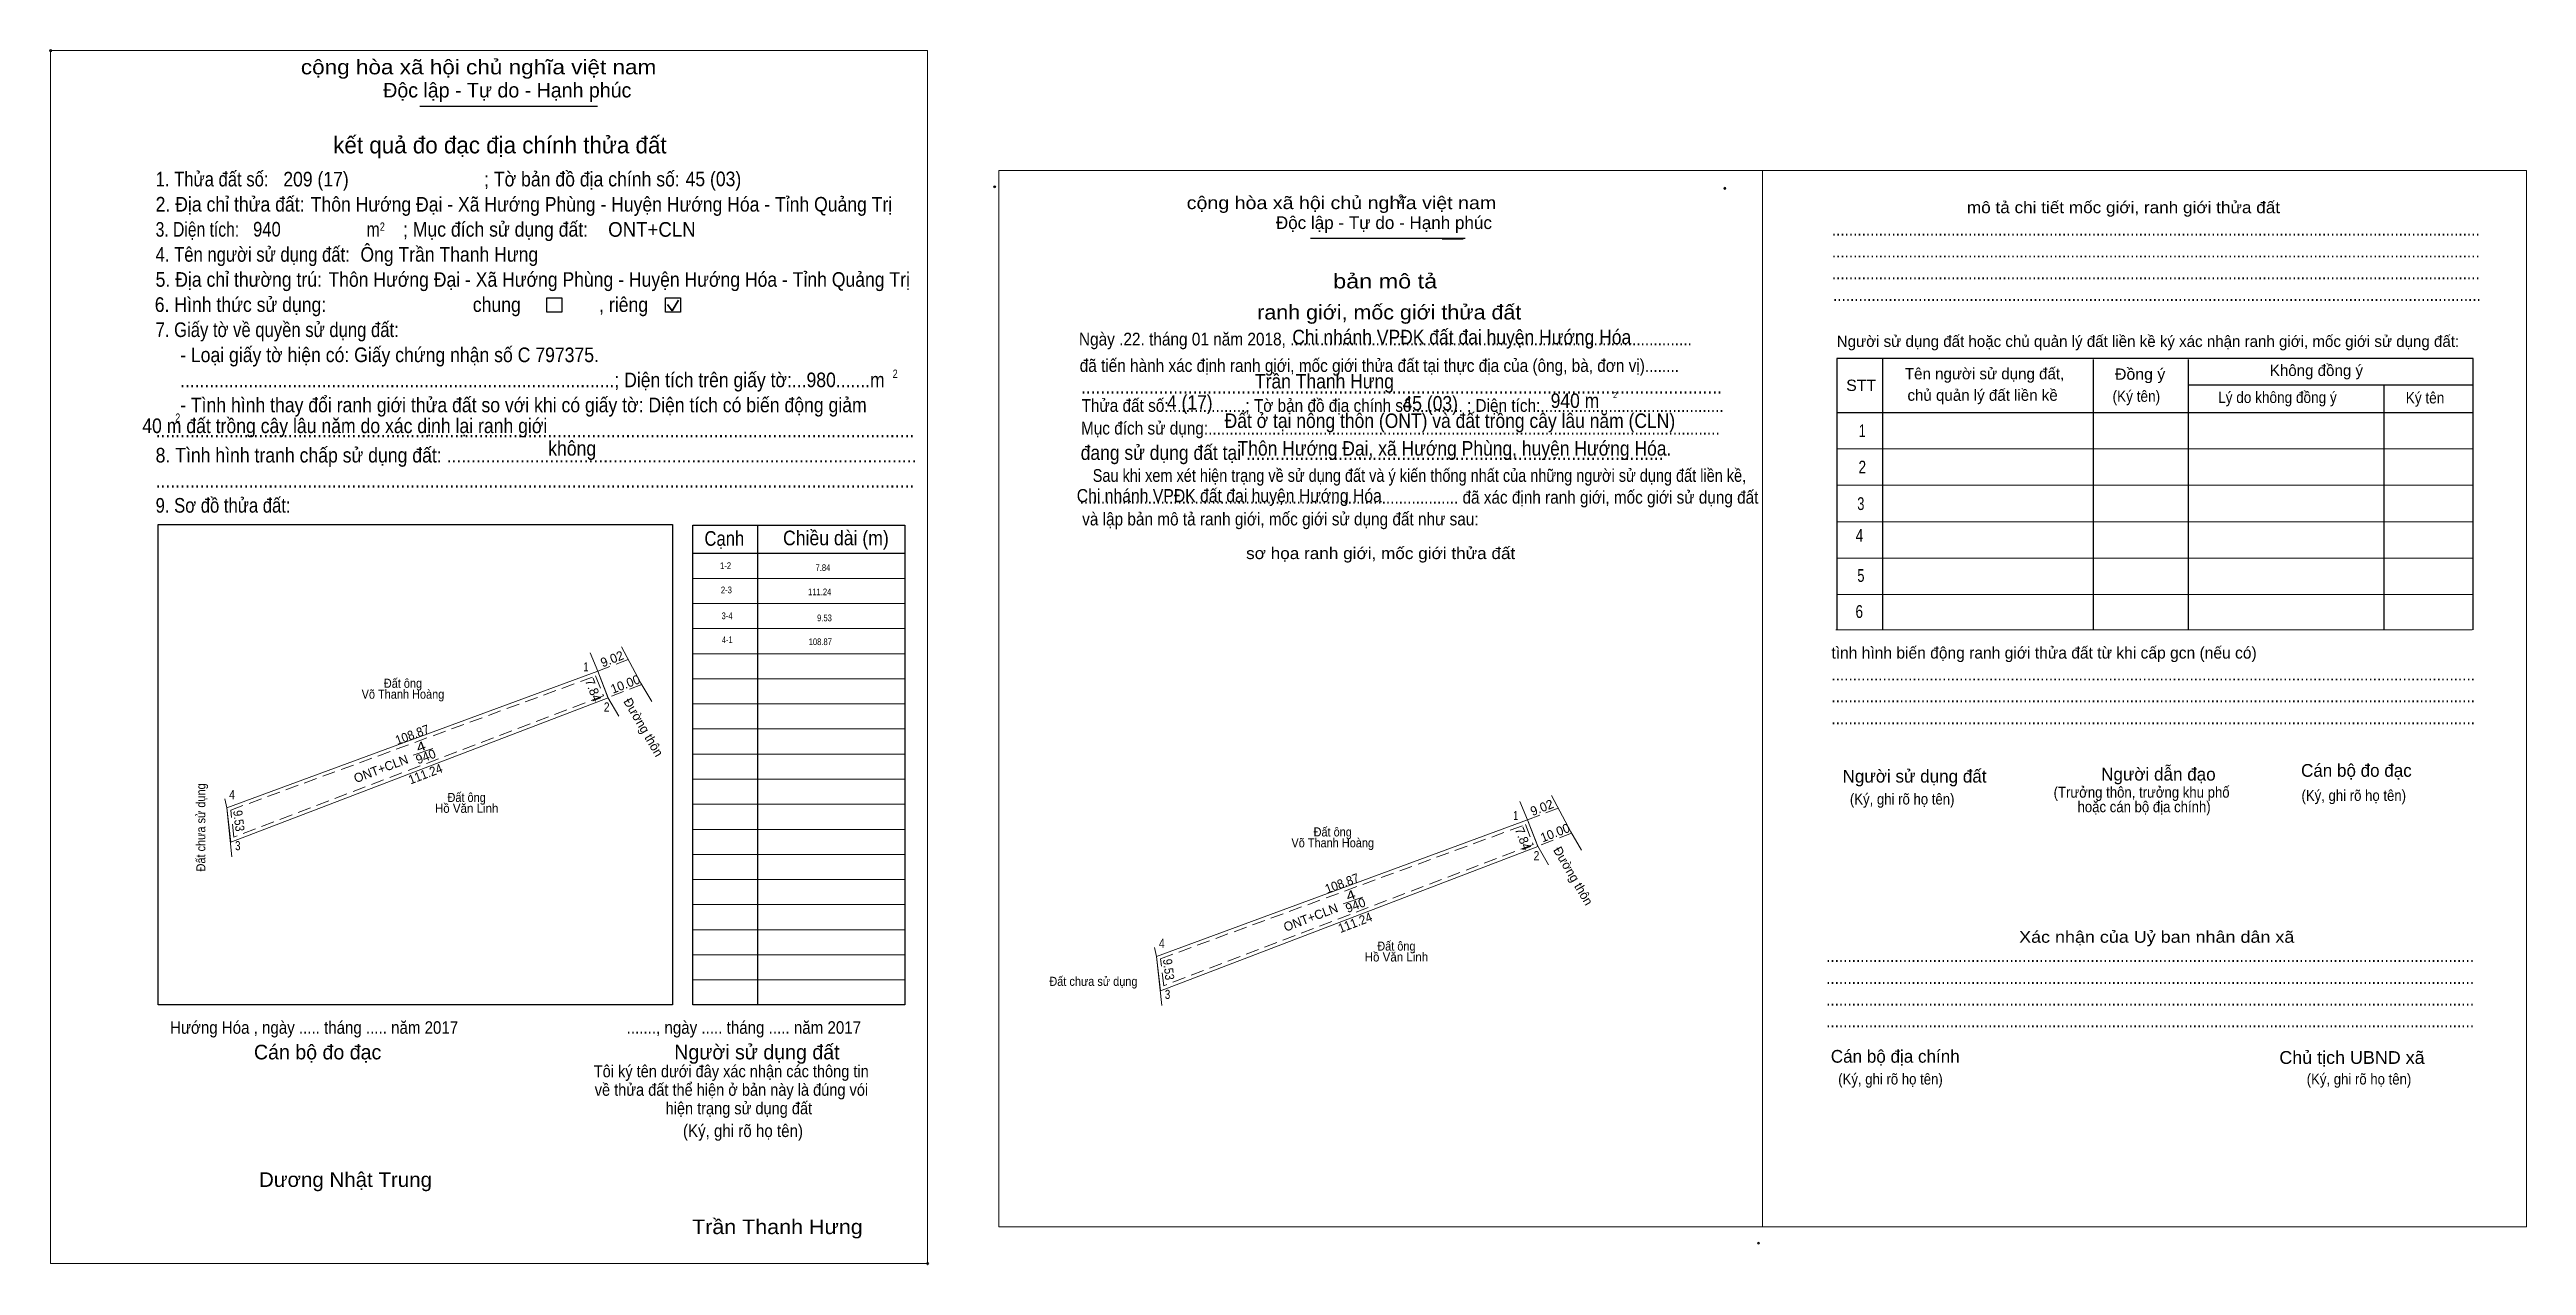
# Model space of a CAD drawing. Header units: metres. Extents: x 532982 to 534558, y 1849199 to 1850105.
# Drawn here: x 533876 to 534558, y 1849199 to 1849534 of the extents above; entities that cross this region are included whole.
import ezdxf
from ezdxf.enums import TextEntityAlignment as Align

# ---------------------------------------------------------------- set-up
doc = ezdxf.new("R2010")
doc.units = ezdxf.units.M
doc.header["$LTSCALE"] = 1.2
doc.header["$PDMODE"] = 32
doc.header["$PDSIZE"] = 0.6
doc.linetypes.add('DOTTED', pattern=[1.5, 0.3, -1.2])
doc.linetypes.add('MEDIUM_DASHED', pattern=[4.5, 3, -1.5])
for name, color, linetype, lineweight in [('1', 7, 'DOTTED', 13), ('10', 7, 'Continuous', 13), ('15', 7, 'Continuous', 13), ('23', 7, 'Continuous', 13), ('61', 7, 'Continuous', 13), ('63', 7, 'Continuous', 25), ('7', 7, 'Continuous', 13)]:
    doc.layers.add(name, color=color, linetype=linetype, lineweight=lineweight)
for name, color, linetype in [('25', 7, 'Continuous'), ('30', 7, 'Continuous'), ('6', 7, 'Continuous')]:
    doc.layers.add(name, color=color, linetype=linetype)

msp = doc.modelspace()

# ---------------------------------------------------------------- texts
at = {"layer": '1'}
for s, height, width, p in [('Hướng Hóa , ngày ..... tháng ..... năm 2017', 3.45, 0.9, (533909.38, 1849262.66)), ('Dương Nhật Trung', 4.02, 1.05, (533933.9, 1849220.48)), ('Trần Thanh Hưng', 4.02, 1.1, (534053.16, 1849207.48))]:
    msp.add_text(s, height=height, dxfattribs=dict(at, width=width)).set_placement(p)
at = {"layer": '25', "width": 0.9}
for s, height, p in [('Chi nhánh VPĐK đất đai huyện Hướng Hóa', 4, (534218.48, 1849452.57)), ('Đất ở tại nông thôn (ONT) và đất trồng cây lâu năm (CLN)', 4, (534199.84, 1849429.53)), ('Chi nhánh VPĐK đất đai huyện Hướng Hóa', 3.6, (534159.12, 1849409.09))]:
    msp.add_text(s, height=height, dxfattribs=at).set_placement(p)
at = {"layer": '30'}
for s, height, width, p in [('1-2', 1.843, 0.85, (534063.91, 1849390.68)), ('7.84', 1.84, 0.85, (534091.25, 1849390.14)), ('2-3', 1.843, 0.85, (534064.14, 1849384)), ('111.24', 1.84, 0.85, (534091.52, 1849383.46)), ('3-4', 1.843, 0.85, (534064.32, 1849376.86)), ('9.53', 1.84, 0.85, (534091.67, 1849376.3)), ('4-1', 1.84, 0.8, (534064.33, 1849370.26)), ('108.87', 1.84, 0.85, (534091.68, 1849369.72))]:
    msp.add_text(s, height=height, dxfattribs=dict(at, width=width)).set_placement(p, align=Align.RIGHT)
at = {"layer": '6'}
for s, height, width, p in [('ONT+CLN', 4.04, 0.95, (534030.06, 1849482.2)), ('Ông Trần Thanh Hưng', 4.02, 0.9, (533961.82, 1849475.34)), ('Trần Thanh Hưng', 4, 0.9, (534208.2, 1849440.41))]:
    msp.add_text(s, height=height, dxfattribs=dict(at, width=width)).set_placement(p)
at = {"layer": '63'}
for s, width, p in [(' 2', 0.85, (534249.17, 1849491.35)), (' 1', 0.75, (534024.64, 1849362.5)), (' 2', 0.85, (534030.45, 1849351.42)), (' 4', 0.85, (533927.25, 1849327.28)), (' 1', 0.75, (534280.72, 1849321.55)), (' 3', 0.8, (533928.79, 1849313.22)), (' 2', 0.85, (534286.53, 1849310.47)), (' 4', 0.85, (534183.33, 1849286.33)), (' 3', 0.8, (534184.87, 1849272.27))]:
    msp.add_text(s, height=2.5, dxfattribs=dict(at, width=width)).set_placement(p, align=Align.RIGHT)
for s, rotation, p in [('9.02', 21.329, (534031.59, 1849364.759)), ('7.84', 291.326, (534024.821, 1849356.875)), ('10.00', 21.28, (534035.236, 1849357.814)), ('Đường thôn', 300.236, (534038.695, 1849346.464)), ('ONT+CLN', 20.926, (533967.919, 1849334.488)), ('940', 20.926, (533980.259, 1849337.858)), ('9.02', 21.329, (534287.67, 1849323.809)), ('7.84', 291.326, (534280.901, 1849315.925)), ('10.00', 21.28, (534291.316, 1849316.864)), ('Đường thôn', 300.236, (534294.775, 1849305.514)), ('ONT+CLN', 20.926, (534223.999, 1849293.538)), ('940', 20.926, (534236.339, 1849296.908))]:
    msp.add_text(s, height=2.5, rotation=rotation, dxfattribs=at).set_placement(p, align=Align.CENTER)
for s, width, p in [('Võ Thanh Hoàng', 0.9, (533973.54, 1849354.96)), ('Đất ông', 0.9, (533973.54, 1849357.96)), ('Đất ông', 0.9, (533991.08, 1849326.52)), ('Hồ Văn Linh', 0.95, (533991.085, 1849323.52)), ('Võ Thanh Hoàng', 0.9, (534229.62, 1849314.01)), ('Đất ông', 0.9, (534229.62, 1849317.01)), ('Đất ông', 0.9, (534247.16, 1849285.57)), ('Hồ Văn Linh', 0.95, (534247.165, 1849282.57)), ('Đất chưa sử dụng', 0.9, (534163.705, 1849275.86))]:
    msp.add_text(s, height=2.5, dxfattribs=dict(at, width=width)).set_placement(p, align=Align.CENTER)
for s, rotation, width, p in [('108.87', 20.188, 0.95, (533976.539, 1849343.88)), ('4', 20.926, 1.35, (533978.934, 1849340.605)), ('111.24', 20.926, 0.95, (533980.159, 1849333.058)), ('Đất chưa sử dụng', 90, 0.9, (533919.11, 1849319.505)), ('9.53', 276.812, 0.9, (533927.114, 1849321.183)), ('108.87', 20.188, 0.95, (534232.619, 1849302.93)), ('4', 20.926, 1.35, (534235.014, 1849299.655)), ('111.24', 20.926, 0.95, (534236.239, 1849292.108)), ('9.53', 276.812, 0.9, (534183.194, 1849280.233))]:
    msp.add_text(s, height=2.5, rotation=rotation, dxfattribs=dict(at, width=width)).set_placement(p, align=Align.CENTER)
at = {"layer": '7'}
for s, height, width, p in [('cộng hòa xã hội chủ nghĩa việt nam', 4.032, 1.15, (533945.42, 1849526.94)), ('1. Thửa đất số:', 4.032, 0.85, (533905.42, 1849496.06)), ('209 (17)', 4.02, 0.9, (533940.58, 1849496.06)), ('; Tờ bản đồ địa chính số:', 4.032, 0.9, (533995.88, 1849496.06)), ('45 (03)', 4.02, 0.9, (534051.38, 1849496.12)), ('2. Địa chỉ thửa đất:', 4.032, 0.9, (533905.42, 1849489.14)), ('Thôn Hướng Đại - Xã Hướng Phùng - Huyện Hướng Hóa - Tỉnh Quảng Trị', 4.02, 0.9, (533948.14, 1849489.14)), ('cộng hòa xã hội chủ nghĩa việt nam', 3.511, 1.15, (534189.4, 1849489.81)), ('3. Diện tích:', 4.032, 0.8, (533905.42, 1849482.22)), ('940', 4.02, 0.85, (533932.26, 1849482.26)), ('m', 4.032, 0.8, (533963.54, 1849482.22)), ('2', 2.304, 0.8, (533967.18, 1849483.84)), ('; Mục đích sử dụng đất:', 4.032, 0.9, (533973.54, 1849482.22)), ('4. Tên người sử dụng đất:', 4.032, 0.85, (533905.42, 1849475.32)), ('........................................................................................................................................................', 3.511, 0.9, (534367.08, 1849482.49)), ('5. Địa chỉ thường trú:', 4.032, 0.9, (533905.42, 1849468.42)), ('Thôn Hướng Đại - Xã Hướng Phùng - Huyện Hướng Hóa - Tỉnh Quảng Trị', 4.02, 0.9, (533953.02, 1849468.42)), ('........................................................................................................................................................', 3.511, 0.9, (534367.08, 1849476.49)), ('6. Hình thức sử dụng:', 4.032, 0.9, (533905.18, 1849461.5)), ('chung                , riêng', 4.032, 0.9, (533992.78, 1849461.5)), ('........................................................................................................................................................', 3.511, 0.9, (534367.08, 1849470.45)), ('........................................................................................................................................................', 3.511, 0.9, (534367.4, 1849464.47)), ('7. Giấy tờ về quyền sử dụng đất:', 4.032, 0.85, (533905.42, 1849454.58)), ('     - Loại giấy tờ hiện có: Giấy chứng nhận số C 797375.', 4.03, 0.9, (533905.42, 1849447.66)), ('Ngày .22. tháng 01 năm 2018, ..............................................................................................', 3.52, 0.9, (534159.72, 1849452.25)), ('     .........................................................................................; Diện tích trên giấy tờ:...980.......m', 4.02, 0.9, (533905.42, 1849440.76)), ('2', 2.304, 0.8, (534108.42, 1849443.3)), (' đã tiến hành xác định ranh giới, mốc giới thửa đất tại thực địa của (ông, bà, đơn vị)........', 3.512, 0.9, (534158.76, 1849444.97)), ('Đồng ý', 3.11, 1.05, (534445.08, 1849442.81)), ('     - Tình hình thay đổi ranh giới thửa đất so với khi có giấy tờ: Diện tích có biến động giảm', 4.03, 0.9, (533905.42, 1849433.86)), ('Thửa đất số:..................; Tờ bản đồ địa chính số:........... ; Diện tích:...........................................', 3.512, 0.9, (534160.44, 1849433.97)), ('....................................................................................................................................', 4, 0.9, (534160.28, 1849438.97)), ('4 (17)', 4, 0.9, (534183.96, 1849434.55)), ('45 (03)', 4, 0.9, (534248.86, 1849434.33)), ('940 m', 4, 0.9, (534289.64, 1849435.05)), ('2', 1.6, 0.8, (534306.82, 1849437.79)), ('STT', 3.11, 1.05, (534371.04, 1849439.73)), ('(Ký tên)', 3.11, 0.9, (534444.4, 1849436.73)), ('Lý do không đồng ý', 3.11, 0.9, (534473.48, 1849436.41)), ('Ký tên', 3.11, 0.9, (534525.16, 1849436.29)), ('40 m đất trồng cây lâu năm do xác dịnh lại ranh giới', 4.03, 0.9, (533901.74, 1849428.12)), ('2', 2.304, 0.8, (533910.83, 1849431.22)), ('Mục đích sử dụng:........................................................................................................................', 3.512, 0.9, (534160.28, 1849427.73)), ('8. Tình hình tranh chấp sử dụng đất: ................................................................................................', 4.032, 0.9, (533905.42, 1849420.02)), ('...........................................................................................................................................................', 4.032, 0.9, (533905.42, 1849426.94)), ('không', 4.032, 0.9, (534013.54, 1849421.92)), ('đang sử dụng đất tại ......................................................................................', 4, 0.9, (534160.2, 1849420.73)), ('Thôn Hướng Đại, xã Hướng Phùng, huyện Hướng Hóa.', 4, 0.9, (534203.4, 1849421.91)), ('Sau khi xem xét hiện trạng về sử dụng đất và ý kiến thống nhất của những người sử dụng đất liền kề,', 3.512, 0.85, (534163.52, 1849414.69)), ('9. Sơ đồ thửa đất:', 4.032, 0.85, (533905.42, 1849406.2)), ('...........................................................................................................................................................', 4.032, 0.9, (533905.42, 1849413.1)), ('......................................................................................... đã xác định ranh giới, mốc giới sử dụng đất', 3.504, 0.9, (534159.92, 1849408.69)), (' và lập bản mô tả ranh giới, mốc giới sử dụng đất như sau:', 3.512, 0.9, (534159.44, 1849402.69)), ('Cạnh', 4.032, 0.85, (534056.58, 1849397.08)), ('Chiều dài (m)', 4.032, 0.9, (534078.22, 1849397.22)), ('.......................................................................................................................................................', 3.511, 0.9, (534366.96, 1849359.97)), ('.......................................................................................................................................................', 3.511, 0.9, (534366.96, 1849353.97)), ('.......................................................................................................................................................', 3.511, 0.9, (534366.96, 1849347.93)), ('(Ký, ghi rõ họ tên)', 3.01, 0.9, (534372.06, 1849325.81)), ('(Ký, ghi rõ họ tên)', 3.01, 0.9, (534496.44, 1849326.81)), ('........................................................................................................................................................', 3.511, 0.9, (534365.52, 1849282.45)), ('........................................................................................................................................................', 3.511, 0.9, (534365.52, 1849276.41)), ('........................................................................................................................................................', 3.511, 0.9, (534365.52, 1849270.41)), ('......., ngày ..... tháng ..... năm 2017', 3.46, 0.9, (534035.14, 1849262.66)), ('........................................................................................................................................................', 3.511, 0.9, (534365.52, 1849264.41)), ('Chủ tịch UBND xã', 3.512, 1.05, (534490.34, 1849254.37)), ('(Ký, ghi rõ họ tên)', 3.01, 0.9, (534368.84, 1849248.69)), ('(Ký, ghi rõ họ tên)', 3.01, 0.9, (534497.88, 1849248.69)), ('(Ký, ghi rõ họ tên)', 3.456, 0.9, (534050.66, 1849234.22))]:
    msp.add_text(s, height=height, dxfattribs=dict(at, width=width)).set_placement(p)
for s, height, p in [('Độc lập - Tự do - Hạnh phúc', 4.032, (533968.1, 1849520.56)), ('Độc lập - Tự do - Hạnh phúc', 3.511, (534213.96, 1849484.33)), ('Người sử dụng đất hoặc chủ quản lý đất liền kề ký xác nhận ranh giới, mốc giới sử dụng đất:', 3.11, (534368.44, 1849451.85)), ('Tên người sử dụng đất,', 3.11, (534387.2, 1849442.93)), ('Không đồng ý', 3.11, (534487.72, 1849443.85)), ('chủ quản lý đất liền kề', 3.11, (534387.92, 1849437.01)), ('tình hình biến động ranh giới thửa đất từ khi cấp gcn (nếu có)', 3.21, (534366.96, 1849366.01)), ('Người sử dụng đất', 3.512, (534370.04, 1849331.85)), ('Người dẫn đạo', 3.51, (534441.26, 1849332.41)), ('Cán bộ đo đạc', 3.504, (534496.32, 1849333.45)), ('Người sử dụng đất', 4.032, (534048.26, 1849255.6)), ('Cán bộ đo đạc', 4.032, (533932.5, 1849255.6)), ('Cán bộ địa chính', 3.512, (534366.8, 1849254.69))]:
    msp.add_text(s, height=height, dxfattribs=at).set_placement(p)
for s, height, p in [('kết quả đo đạc địa chính thửa đất', 4.608, (534000.245, 1849505.16)), ('.', 1.152, (534118.072, 1849198.84))]:
    msp.add_text(s, height=height, dxfattribs=at).set_placement(p, align=Align.CENTER)
for s, height, width, p in [('mô tả chi tiết mốc giới, ranh giới thửa đất', 3.21, 1.1, (534447.415, 1849488.69)), ('bản mô tả', 4.014, 1.2, (534244.06, 1849467.97)), ('ranh giới, mốc giới thửa đất', 4.014, 1.1, (534245.185, 1849459.41)), ('1', 3.512, 0.7, (534375.45, 1849427.01)), ('2', 3.512, 0.8, (534375.475, 1849417.01)), ('3', 3.512, 0.75, (534375.07, 1849406.93)), ('sơ họa ranh giới, mốc giới thửa đất', 3.21, 1.1, (534242.83, 1849393.41)), ('4', 3.512, 0.8, (534374.685, 1849398.17)), ('5', 3.512, 0.75, (534375.095, 1849387.13)), ('6', 3.512, 0.8, (534374.635, 1849377.21)), ('(Trưởng thôn, trưởng khu phố', 3.01, 0.9, (534452.4, 1849327.69)), ('hoặc cán bộ địa chính)', 3.01, 0.9, (534453.085, 1849323.69)), ('Xác nhận của Uỷ ban nhân dân xã', 3.212, 1.15, (534456.565, 1849287.73)), ('Tôi ký tên dưới đây xác nhận các thông tin', 3.331, 0.9, (534063.965, 1849250.68)), ('về thửa đất thể hiện ở bản này là đúng vói', 3.331, 0.9, (534064.01, 1849245.58)), ('hiện trạng sử dụng đất', 3.331, 0.9, (534066.045, 1849240.48))]:
    msp.add_text(s, height=height, dxfattribs=dict(at, width=width)).set_placement(p, align=Align.CENTER)

# ---------------------------------------------------------------- linework, layer by layer
at = {"layer": '1', "linetype": 'Continuous'}
for points in [[(534027.19, 1849362.5), (534030.04, 1849355.2), (533926.14, 1849315.47), (533925.01, 1849324.93)], [(534283.27, 1849321.55), (534286.12, 1849314.25), (534182.22, 1849274.52), (534181.09, 1849283.98)]]:
    msp.add_lwpolyline(points, close=True, dxfattribs=at)
at = {"layer": '10'}
for p, q in [((534025.09, 1849367.6), (534027.19, 1849362.5)), ((534030.01, 1849355.25), (534027.19, 1849362.5)), ((534039.09, 1849359.28), (534042.08, 1849354.15)), ((534030.01, 1849355.25), (534033, 1849350.12)), ((533924.45, 1849327.39), (533925.01, 1849324.93)), ((533926.43, 1849311.4), (533925.01, 1849324.93)), ((534281.17, 1849326.65), (534283.27, 1849321.55)), ((534286.09, 1849314.3), (534283.27, 1849321.55)), ((534295.17, 1849318.33), (534298.16, 1849313.2)), ((534286.09, 1849314.3), (534289.08, 1849309.17)), ((534180.53, 1849286.44), (534181.09, 1849283.98)), ((534182.51, 1849270.45), (534181.09, 1849283.98))]:
    msp.add_line(p, q, dxfattribs=at)
at = {"layer": '15'}
for p, q in [((534027.19, 1849362.5), (533925.01, 1849324.93)), ((534030.04, 1849355.2), (533926.14, 1849315.47)), ((534283.27, 1849321.55), (534181.09, 1849283.98)), ((534286.12, 1849314.25), (534182.22, 1849274.52))]:
    msp.add_line(p, q, dxfattribs=at)
at = {"layer": '15', "linetype": 'MEDIUM_DASHED'}
for points in [[(534026.61, 1849361.22), (534028.74, 1849355.77), (533926.98, 1849316.86), (533926.1, 1849324.26)], [(534282.69, 1849320.27), (534284.82, 1849314.82), (534183.06, 1849275.91), (534182.18, 1849283.31)]]:
    msp.add_lwpolyline(points, close=True, dxfattribs=at)
at = {"layer": '23'}
for p, q in [((534025.09, 1849367.6), (534027.19, 1849362.5)), ((534025.09, 1849367.6), (534027.19, 1849362.5)), ((534030.01, 1849355.25), (534027.19, 1849362.5)), ((534030.01, 1849355.25), (534027.19, 1849362.5)), ((534030.01, 1849355.25), (534033, 1849350.12)), ((534030.01, 1849355.25), (534033, 1849350.12)), ((534281.17, 1849326.65), (534283.27, 1849321.55)), ((534281.17, 1849326.65), (534283.27, 1849321.55)), ((534286.09, 1849314.3), (534283.27, 1849321.55)), ((534286.09, 1849314.3), (534283.27, 1849321.55)), ((534286.09, 1849314.3), (534289.08, 1849309.17)), ((534286.09, 1849314.3), (534289.08, 1849309.17))]:
    msp.add_line(p, q, dxfattribs=at)
for points in [[(534039.36, 1849358.78), (534039.09, 1849359.28), (534033.75, 1849369.2)], [(534039.36, 1849358.78), (534039.09, 1849359.28), (534033.75, 1849369.2)], [(534295.44, 1849317.83), (534295.17, 1849318.33), (534289.83, 1849328.25)], [(534295.44, 1849317.83), (534295.17, 1849318.33), (534289.83, 1849328.25)]]:
    msp.add_lwpolyline(points, dxfattribs=at)
at = {"layer": '61'}
for p, q in [((534025.09, 1849367.6), (534027.19, 1849362.5)), ((534281.17, 1849326.65), (534283.27, 1849321.55))]:
    msp.add_line(p, q, dxfattribs=at)
at = {"layer": '63', "lineweight": 13}
for p, q in [((534259.74, 1849481.56), (534265.57, 1849481.56)), ((533976.39, 1849339.37), (533981.79, 1849341.21)), ((534232.47, 1849298.42), (534237.87, 1849300.26))]:
    msp.add_line(p, q, dxfattribs=at)
at = {"layer": '63', "linetype": 'MEDIUM_DASHED', "lineweight": 13}
for p, q in [((534035.59, 1849365.78), (534027.19, 1849362.5)), ((534039.33, 1849358.88), (534030.01, 1849355.25)), ((534291.67, 1849324.83), (534283.27, 1849321.55)), ((534295.41, 1849317.93), (534286.09, 1849314.3))]:
    msp.add_line(p, q, dxfattribs=at)
at = {"layer": '7', "lineweight": 25}
for p, q in [((533978.23, 1849518.15), (534027.08, 1849518.15)), ((534223.51, 1849481.82), (534266.06, 1849481.82)), ((534381.05, 1849448.66), (534381.05, 1849373.95)), ((534439.08, 1849448.36), (534439.08, 1849373.95)), ((534465.27, 1849448.36), (534465.27, 1849373.95)), ((534465.27, 1849441.44), (534543.74, 1849441.44)), ((534519.15, 1849441.44), (534519.15, 1849373.95)), ((534368.45, 1849433.81), (534543.74, 1849433.81)), ((534071.2, 1849402.72), (534071.2, 1849270.59)), ((534053.34, 1849395), (534111.75, 1849395))]:
    msp.add_line(p, q, dxfattribs=at)
at = {"layer": '7', "lineweight": 35}
for p, q in [((534047.73, 1849461.76), (534049.41, 1849464.76)), ((534046.36, 1849463.55), (534047.73, 1849461.76))]:
    msp.add_line(p, q, dxfattribs=at)
at = {"layer": '7'}
for p, q in [((534368.45, 1849423.78), (534543.74, 1849423.78)), ((534368.45, 1849413.75), (534543.74, 1849413.75)), ((534368.45, 1849403.71), (534543.74, 1849403.71)), ((534368.45, 1849393.68), (534543.74, 1849393.68)), ((534053.34, 1849388.09), (534111.75, 1849388.09)), ((534368.45, 1849383.65), (534543.74, 1849383.65)), ((534053.34, 1849381.18), (534111.75, 1849381.18)), ((534053.34, 1849374.27), (534111.75, 1849374.27)), ((534368.14, 1849373.95), (534543.43, 1849373.95)), ((534053.34, 1849367.36), (534111.75, 1849367.36)), ((534053.34, 1849360.44), (534111.75, 1849360.44)), ((534053.34, 1849353.53), (534111.75, 1849353.53)), ((534053.34, 1849346.62), (534111.75, 1849346.62)), ((534053.34, 1849339.71), (534111.75, 1849339.71)), ((534053.34, 1849332.8), (534111.75, 1849332.8)), ((534053.34, 1849325.88), (534111.75, 1849325.88)), ((534053.34, 1849318.97), (534111.75, 1849318.97)), ((534053.34, 1849312.06), (534111.75, 1849312.06)), ((534053.34, 1849305.15), (534111.75, 1849305.15)), ((534053.34, 1849298.24), (534111.75, 1849298.24)), ((534053.34, 1849291.32), (534111.75, 1849291.32)), ((534053.34, 1849284.41), (534111.75, 1849284.41)), ((534053.34, 1849277.5), (534111.75, 1849277.5))]:
    msp.add_line(p, q, dxfattribs=at)
for points in [[(533876.5, 1849533.47), (534118.04, 1849533.47), (534118.04, 1849199.39), (533876.5, 1849199.39)], [(534137.64, 1849500.45), (534348.02, 1849500.45), (534348.02, 1849209.48), (534137.64, 1849209.48)], [(534348.02, 1849500.45), (534558.4, 1849500.45), (534558.4, 1849209.48), (534348.02, 1849209.48)], [(534348.02, 1849500.45), (534558.39, 1849500.45), (534558.39, 1849209.48), (534348.02, 1849209.48)]]:
    msp.add_lwpolyline(points, close=True, dxfattribs=at)
at = {"layer": '7', "lineweight": 25}
for points in [[(534013.18, 1849465.33), (534017.33, 1849465.33), (534017.33, 1849461.47), (534013.18, 1849461.47)], [(534045.82, 1849465.33), (534049.97, 1849465.33), (534049.97, 1849461.47), (534045.82, 1849461.47)], [(533906.12, 1849402.95), (534047.81, 1849402.95), (534047.81, 1849270.59), (533906.12, 1849270.59)], [(534053.34, 1849402.72), (534111.75, 1849402.72), (534111.75, 1849270.59), (534053.34, 1849270.59)]]:
    msp.add_lwpolyline(points, close=True, dxfattribs=at)
msp.add_lwpolyline([(534543.74, 1849373.95), (534543.74, 1849448.66), (534368.45, 1849448.66), (534368.45, 1849373.95)], dxfattribs=at)
at = {"layer": '7'}
for p in [(533876.5, 1849533.47), (534136.51, 1849495.96), (534337.63, 1849495.54), (534118.04, 1849199.39), (534346.89, 1849204.99)]:
    msp.add_point(p, dxfattribs=at)

msp.set_redraw_order([(e.dxf.handle, doc.entitydb.next_handle()) for e in msp.query("TEXT MTEXT ATTDEF DIMENSION ARC_DIMENSION")])  # texts and dimensions are drawn at this point

doc.saveas('drawing.dxf')
